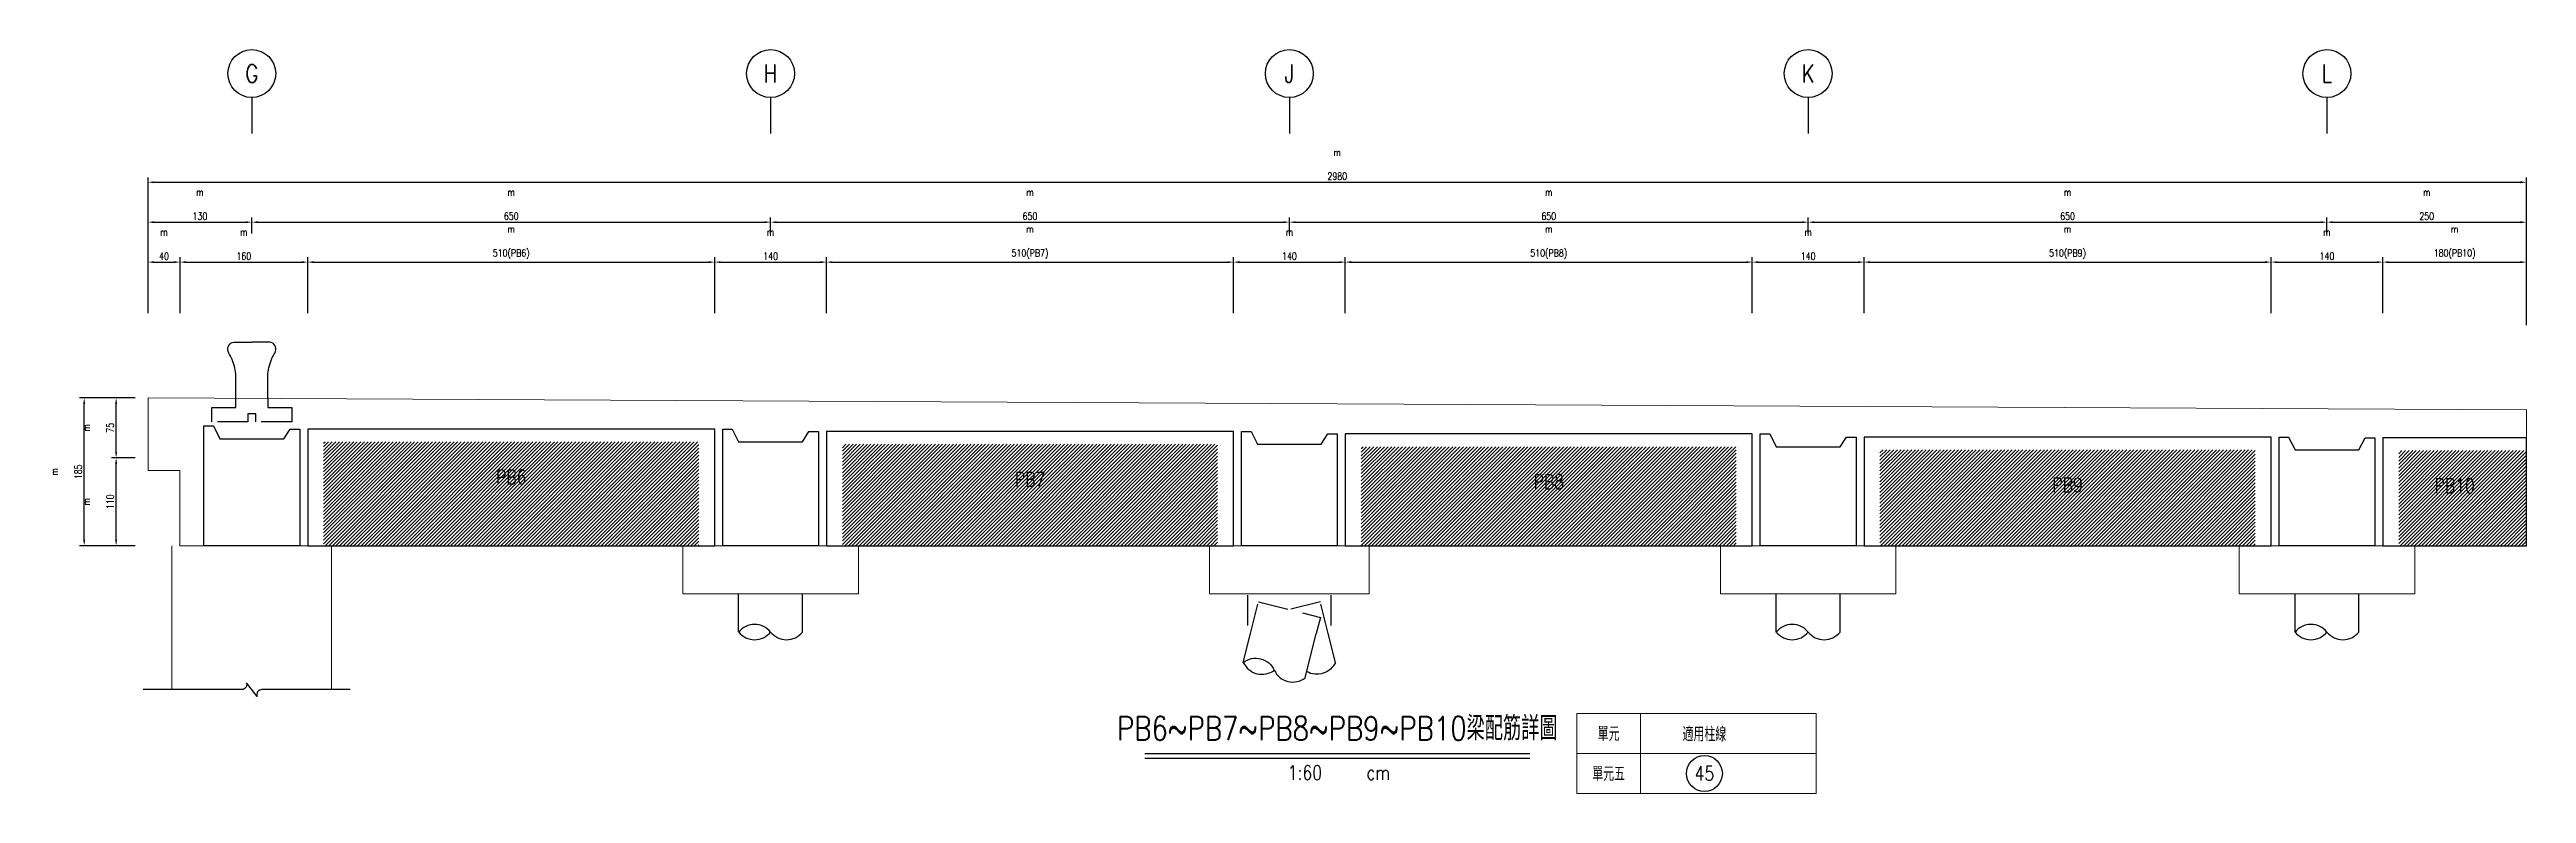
# Model space of a CAD drawing. Extents: x -4269 to 4964, y -19960 to 3841.
# Drawn here: x -389 to 2715, y -2940 to -2009 of the extents above; entities that cross this region are included whole.
import ezdxf
from ezdxf.enums import TextEntityAlignment as Align

# ---------------------------------------------------------------- set-up
doc = ezdxf.new("R2010")
doc.units = 0
doc.header["$LTSCALE"] = 3
doc.linetypes.add('DASHED', pattern=[19.05, 12.7, -6.35])
doc.layers.get('0').update_dxf_attribs({"linetype": 'CONTINUOUS'})
for name, color, linetype in [('HB_0', 7, 'CONTINUOUS'), ('HB_DIM', 1, 'CONTINUOUS'), ('HB_SYMBOLS', 7, 'CONTINUOUS'), ('HB_TXT_CTEXT', 2, 'CONTINUOUS')]:
    doc.layers.add(name, color=color, linetype=linetype)
doc.styles.get("Standard").update_dxf_attribs({"font": 'ROMANS.shx', "width": 0.8, "bigfont": 'LCHINA.shx'})
doc.dimstyles.new('30', dxfattribs={"dimscale": 3, "dimtxt": 3, "dimasz": 2.5, "dimexe": 2, "dimexo": 2, "dimgap": 1, "dimtad": 1, "dimdsep": 46, "dimtxsty": 'Standard', "dimcen": 0, "dimclrd": 256, "dimclre": 256, "dimclrt": 2, "dimadec": 0, "dimazin": 0, "dimtfac": 1, "dimtix": 1, "dimtmove": 2, "dimatfit": 3, "dimfxl": 0, "dimtolj": 1, "dimtzin": 0, "dimarcsym": 0})

msp = doc.modelspace()

# ---------------------------------------------------------------- texts
at = {"layer": 'HB_TXT_CTEXT', "linetype": 'Continuous', "width": 0.8}
for s, p in [('PB6', (189.573, -2543.802)), ('PB7', (839.573, -2546.802)), ('PB8', (1489.573, -2549.802)), ('PB9', (2139.573, -2553.802)), ('PB10', (2624.573, -2554.802)), ('適用柱線', (1684.573, -2864.802)), ('單元', (1564.573, -2864.802)), ('單元五', (1564.573, -2914.802))]:
    msp.add_text(s, height=18, dxfattribs=at).set_placement(p, align=Align.MIDDLE)

# ---------------------------------------------------------------- blocks, each defined once
blk = doc.blocks.new('fender_bottom')
at = {"color": 1, "linetype": 'Continuous'}
blk.add_lwpolyline([(123.3, 0), (12.5, 0, 0.529473), (6.7, -8.6), (-6.7, 8.6, -0.532815), (-12.5, 0), (-136.2, 0)], format="xyb", dxfattribs=at)
blk = doc.blocks.new('fender_top_transverse')
at = {"layer": 'HB_0', "color": 1, "linetype": 'Continuous'}
for points in [[(-20, 30), (-20, 60, 0.07193), (-25.7, 80.5, -0.041495), (-29.5, 88.2, -0.488993), (-22.5, 100), (0, 100)], [(20, 30), (20, 60, -0.07193), (25.7, 80.5, 0.041495), (29.5, 88.2, 0.488993), (22.5, 100), (0, 100)]]:
    blk.add_lwpolyline(points, format="xyb", dxfattribs=at)
at = {"layer": 'HB_0', "color": 252, "linetype": 'DASHED'}
blk.add_lwpolyline([(20, 30), (20, 18), (50, 18), (50, 0), (5, 0), (5, 10), (-5, 10), (-5, 0), (-50, 0), (-50, 18), (-20, 18), (-20, 30)], dxfattribs=at)
blk = doc.blocks.new('pile_vertical_with_pilecap')
at = {"linetype": 'Continuous'}
for p, q in [((-40, -48.1), (-40, 0)), ((-40, -48.1), (-40, 0)), ((40, -48.1), (40, 0)), ((40, -48.1), (40, 0))]:
    blk.add_line(p, q, dxfattribs=at)
for centre, start, end in [((-20, -64.1), 38.718, 141.282), ((-20, -64.1), 38.718, 141.282), ((-20, -32), 218.718, 321.282), ((-20, -32), 218.718, 321.282), ((20, -32), 218.718, 321.282), ((20, -32), 218.718, 321.282)]:
    blk.add_arc(centre, 25.6, start, end, dxfattribs=at)
blk = doc.blocks.new('pile_racked_Transverse')
at = {"layer": 'HB_0', "color": 252, "linetype": 'DASHED'}
for p, q in [((-52.2, -40), (-52.2, 0)), ((52.2, -40), (52.2, 0))]:
    blk.add_line(p, q, dxfattribs=at)
at = {"layer": 'HB_0', "linetype": 'Continuous'}
for p, q in [((-57.7, -86), (-48.7, -50)), ((19.9, -105.4), (33.7, -50)), ((57.7, -86), (48.7, -50))]:
    blk.add_line(p, q, dxfattribs=at)
at = {"layer": 'HB_0', "color": 252, "linetype": 'DASHED'}
for points in [[(-48.7, -50), (-38.8, -10.3), (38.8, -29.7), (33.7, -50)], [(48.7, -50), (38.8, -10.3), (0, -20)]]:
    blk.add_lwpolyline(points, dxfattribs=at)
at = {"layer": 'HB_0', "linetype": 'Continuous'}
for points in [[(-57.7, -86, -0.48), (-18.9, -95.7, 0.48), (19.9, -105.4, 0.48)], [(-57.7, -86, 0.48), (-18.9, -95.7, 0.48)], [(57.7, -86, -0.439137), (21.8, -97.6, -0.439137)]]:
    blk.add_lwpolyline(points, format="xyb", dxfattribs=at)
blk = doc.blocks.new('line_guide')
at = {"color": 4, "linetype": 'Continuous'}
blk.add_line((0, 0), (0, -45), dxfattribs=at)
blk.add_circle((0, 30), 30, dxfattribs=at)
at = {"color": 4, "linetype": 'Continuous', "width": 0.8}
blk.add_attdef('A', text='', height=22.5, dxfattribs=at).set_placement((0, 30), align=Align.MIDDLE)
blk = doc.blocks.new('title_beam')
at = {"color": 3, "linetype": 'Continuous'}
blk.add_line((-241.2, 0), (241.2, 0), dxfattribs=at)
at = {"color": 1, "linetype": 'Continuous'}
blk.add_line((-241.2, -6), (241.2, -6), dxfattribs=at)
at = {"color": 3, "linetype": 'Continuous', "width": 0.8}
blk.add_attdef('TITLE', text='', height=30, dxfattribs=at).set_placement((0, 33), align=Align.MIDDLE)
at = {"linetype": 'Continuous', "width": 0.8}
blk.add_attdef('SCALE', text='', height=18, dxfattribs=at).set_placement((-40.6, -24), align=Align.MIDDLE)
blk.add_attdef('CM', (36.5, -33), '', height=18, dxfattribs=at)
blk = doc.blocks.new('line_tag')
at = {"layer": 'HB_SYMBOLS', "color": 4, "linetype": 'Continuous'}
blk.add_circle((0, 0), 22.5, dxfattribs=at)
at = {"color": 4, "linetype": 'Continuous', "width": 0.8}
blk.add_attdef('A', text='', height=18, dxfattribs=at).set_placement((0, 0), align=Align.MIDDLE)
blk = doc.blocks.new('*D112')
at = {"layer": 'HB_DIM', "linetype": 'Continuous', "lineweight": -2}
for p, q in [((-265.4, -2338.8), (-265.4, -2168.8)), ((2714.6, -2353.8), (2714.6, -2168.8)), ((-257.9, -2174.8), (2707.1, -2174.8))]:
    blk.add_line(p, q, dxfattribs=at)
at = {"layer": 'HB_DIM'}
for points in [[(-257.9, -2173.6), (-257.9, -2176.1), (-265.4, -2174.8)], [(2707.1, -2176.1), (2707.1, -2173.6), (2714.6, -2174.8)]]:
    blk.add_solid(points, dxfattribs=at)
at = {"layer": 'HB_DIM', "color": 2, "linetype": 'Continuous', "insert": (1224.6, -2152.3), "char_height": 9, "attachment_point": 5, "rotation": 0}
blk.add_mtext('\\A1;m^J\\P2980', dxfattribs=at)
blk = doc.blocks.new('*D113')
at = {"layer": 'HB_DIM', "linetype": 'Continuous', "lineweight": -2}
for p, q in [((-265.4, -2338.8), (-265.4, -2268.8)), ((-257.9, -2274.8), (-232.9, -2274.8)), ((-225.4, -2338.8), (-225.4, -2268.8))]:
    blk.add_line(p, q, dxfattribs=at)
at = {"layer": 'HB_DIM'}
for points in [[(-257.9, -2273.6), (-257.9, -2276.1), (-265.4, -2274.8)], [(-232.9, -2276.1), (-232.9, -2273.6), (-225.4, -2274.8)]]:
    blk.add_solid(points, dxfattribs=at)
at = {"layer": 'HB_DIM', "color": 2, "linetype": 'Continuous', "insert": (-245.4, -2252.3), "char_height": 9, "attachment_point": 5, "rotation": 0}
blk.add_mtext('\\A1;m^J\\P40', dxfattribs=at)
blk = doc.blocks.new('*D114')
at = {"layer": 'HB_DIM', "linetype": 'Continuous', "lineweight": -2}
for p, q in [((-225.4, -2338.8), (-225.4, -2268.8)), ((-217.9, -2274.8), (-72.9, -2274.8)), ((-65.4, -2338.8), (-65.4, -2268.8))]:
    blk.add_line(p, q, dxfattribs=at)
at = {"layer": 'HB_DIM'}
for points in [[(-217.9, -2273.6), (-217.9, -2276.1), (-225.4, -2274.8)], [(-72.9, -2276.1), (-72.9, -2273.6), (-65.4, -2274.8)]]:
    blk.add_solid(points, dxfattribs=at)
at = {"layer": 'HB_DIM', "color": 2, "linetype": 'Continuous', "insert": (-145.4, -2252.3), "char_height": 9, "attachment_point": 5, "rotation": 0}
blk.add_mtext('\\A1;m^J\\P160', dxfattribs=at)
blk = doc.blocks.new('*D115')
at = {"layer": 'HB_DIM', "linetype": 'Continuous', "lineweight": -2}
for p, q in [((-65.4, -2338.8), (-65.4, -2268.8)), ((-57.9, -2274.8), (437.1, -2274.8)), ((444.6, -2338.8), (444.6, -2268.8))]:
    blk.add_line(p, q, dxfattribs=at)
at = {"layer": 'HB_DIM'}
for points in [[(-57.9, -2273.6), (-57.9, -2276.1), (-65.4, -2274.8)], [(437.1, -2276.1), (437.1, -2273.6), (444.6, -2274.8)]]:
    blk.add_solid(points, dxfattribs=at)
at = {"layer": 'HB_DIM', "color": 2, "linetype": 'Continuous', "insert": (189.6, -2249.9), "char_height": 9, "attachment_point": 5, "rotation": 0}
blk.add_mtext('\\A1;m^J\\P510(PB6)', dxfattribs=at)
blk = doc.blocks.new('*D116')
at = {"layer": 'HB_DIM', "linetype": 'Continuous', "lineweight": -2}
for p, q in [((444.6, -2338.8), (444.6, -2268.8)), ((452.1, -2274.8), (577.1, -2274.8)), ((584.6, -2338.8), (584.6, -2268.8))]:
    blk.add_line(p, q, dxfattribs=at)
at = {"layer": 'HB_DIM'}
for points in [[(452.1, -2273.6), (452.1, -2276.1), (444.6, -2274.8)], [(577.1, -2276.1), (577.1, -2273.6), (584.6, -2274.8)]]:
    blk.add_solid(points, dxfattribs=at)
at = {"layer": 'HB_DIM', "color": 2, "linetype": 'Continuous', "insert": (514.6, -2252.3), "char_height": 9, "attachment_point": 5, "rotation": 0}
blk.add_mtext('\\A1;m^J\\P140', dxfattribs=at)
blk = doc.blocks.new('*D117')
at = {"layer": 'HB_DIM', "linetype": 'Continuous', "lineweight": -2}
for p, q in [((584.6, -2338.8), (584.6, -2268.8)), ((592.1, -2274.8), (1087.1, -2274.8)), ((1094.6, -2338.8), (1094.6, -2268.8))]:
    blk.add_line(p, q, dxfattribs=at)
at = {"layer": 'HB_DIM'}
for points in [[(592.1, -2273.6), (592.1, -2276.1), (584.6, -2274.8)], [(1087.1, -2276.1), (1087.1, -2273.6), (1094.6, -2274.8)]]:
    blk.add_solid(points, dxfattribs=at)
at = {"layer": 'HB_DIM', "color": 2, "linetype": 'Continuous', "insert": (839.6, -2249.9), "char_height": 9, "attachment_point": 5, "rotation": 0}
blk.add_mtext('\\A1;m^J\\P510(PB7)', dxfattribs=at)
blk = doc.blocks.new('*D118')
at = {"layer": 'HB_DIM', "linetype": 'Continuous', "lineweight": -2}
for p, q in [((1094.6, -2338.8), (1094.6, -2268.8)), ((1102.1, -2274.8), (1227.1, -2274.8)), ((1234.6, -2338.8), (1234.6, -2268.8))]:
    blk.add_line(p, q, dxfattribs=at)
at = {"layer": 'HB_DIM'}
for points in [[(1102.1, -2273.6), (1102.1, -2276.1), (1094.6, -2274.8)], [(1227.1, -2276.1), (1227.1, -2273.6), (1234.6, -2274.8)]]:
    blk.add_solid(points, dxfattribs=at)
at = {"layer": 'HB_DIM', "color": 2, "linetype": 'Continuous', "insert": (1164.6, -2252.3), "char_height": 9, "attachment_point": 5, "rotation": 0}
blk.add_mtext('\\A1;m^J\\P140', dxfattribs=at)
blk = doc.blocks.new('*D119')
at = {"layer": 'HB_DIM', "linetype": 'Continuous', "lineweight": -2}
for p, q in [((1234.6, -2338.8), (1234.6, -2268.8)), ((1242.1, -2274.8), (1737.1, -2274.8)), ((1744.6, -2338.8), (1744.6, -2268.8))]:
    blk.add_line(p, q, dxfattribs=at)
at = {"layer": 'HB_DIM'}
for points in [[(1242.1, -2273.6), (1242.1, -2276.1), (1234.6, -2274.8)], [(1737.1, -2276.1), (1737.1, -2273.6), (1744.6, -2274.8)]]:
    blk.add_solid(points, dxfattribs=at)
at = {"layer": 'HB_DIM', "color": 2, "linetype": 'Continuous', "insert": (1489.6, -2249.9), "char_height": 9, "attachment_point": 5, "rotation": 0}
blk.add_mtext('\\A1;m^J\\P510(PB8)', dxfattribs=at)
blk = doc.blocks.new('*D120')
at = {"layer": 'HB_DIM', "linetype": 'Continuous', "lineweight": -2}
for p, q in [((1744.6, -2338.8), (1744.6, -2268.8)), ((1752.1, -2274.8), (1877.1, -2274.8)), ((1884.6, -2338.8), (1884.6, -2268.8))]:
    blk.add_line(p, q, dxfattribs=at)
at = {"layer": 'HB_DIM'}
for points in [[(1752.1, -2273.6), (1752.1, -2276.1), (1744.6, -2274.8)], [(1877.1, -2276.1), (1877.1, -2273.6), (1884.6, -2274.8)]]:
    blk.add_solid(points, dxfattribs=at)
at = {"layer": 'HB_DIM', "color": 2, "linetype": 'Continuous', "insert": (1814.6, -2252.3), "char_height": 9, "attachment_point": 5, "rotation": 0}
blk.add_mtext('\\A1;m^J\\P140', dxfattribs=at)
blk = doc.blocks.new('*D121')
at = {"layer": 'HB_DIM', "linetype": 'Continuous', "lineweight": -2}
for p, q in [((1884.6, -2338.8), (1884.6, -2268.8)), ((1892.1, -2274.8), (2387.1, -2274.8)), ((2394.6, -2338.8), (2394.6, -2268.8))]:
    blk.add_line(p, q, dxfattribs=at)
at = {"layer": 'HB_DIM'}
for points in [[(1892.1, -2273.6), (1892.1, -2276.1), (1884.6, -2274.8)], [(2387.1, -2276.1), (2387.1, -2273.6), (2394.6, -2274.8)]]:
    blk.add_solid(points, dxfattribs=at)
at = {"layer": 'HB_DIM', "color": 2, "linetype": 'Continuous', "insert": (2139.6, -2249.9), "char_height": 9, "attachment_point": 5, "rotation": 0}
blk.add_mtext('\\A1;m^J\\P510(PB9)', dxfattribs=at)
blk = doc.blocks.new('*D122')
at = {"layer": 'HB_DIM', "linetype": 'Continuous', "lineweight": -2}
for p, q in [((2394.6, -2338.8), (2394.6, -2268.8)), ((2402.1, -2274.8), (2527.1, -2274.8)), ((2534.6, -2338.8), (2534.6, -2268.8))]:
    blk.add_line(p, q, dxfattribs=at)
at = {"layer": 'HB_DIM'}
for points in [[(2402.1, -2273.6), (2402.1, -2276.1), (2394.6, -2274.8)], [(2527.1, -2276.1), (2527.1, -2273.6), (2534.6, -2274.8)]]:
    blk.add_solid(points, dxfattribs=at)
at = {"layer": 'HB_DIM', "color": 2, "linetype": 'Continuous', "insert": (2464.6, -2252.3), "char_height": 9, "attachment_point": 5, "rotation": 0}
blk.add_mtext('\\A1;m^J\\P140', dxfattribs=at)
blk = doc.blocks.new('*D123')
at = {"layer": 'HB_DIM', "linetype": 'Continuous', "lineweight": -2}
for p, q in [((2534.6, -2338.8), (2534.6, -2268.8)), ((2542.1, -2274.8), (2707.1, -2274.8)), ((2714.6, -2338.8), (2714.6, -2268.8))]:
    blk.add_line(p, q, dxfattribs=at)
at = {"layer": 'HB_DIM'}
for points in [[(2542.1, -2273.6), (2542.1, -2276.1), (2534.6, -2274.8)], [(2707.1, -2276.1), (2707.1, -2273.6), (2714.6, -2274.8)]]:
    blk.add_solid(points, dxfattribs=at)
at = {"layer": 'HB_DIM', "color": 2, "linetype": 'Continuous', "insert": (2624.6, -2249.9), "char_height": 9, "attachment_point": 5, "rotation": 0}
blk.add_mtext('\\A1;m^J\\P180(PB10)', dxfattribs=at)
blk = doc.blocks.new('*D124')
at = {"layer": 'HB_DIM', "linetype": 'Continuous', "lineweight": -2}
for p, q in [((-265.4, -2338.8), (-265.4, -2218.8)), ((-257.9, -2224.8), (-142.9, -2224.8)), ((-135.4, -2238.8), (-135.4, -2218.8))]:
    blk.add_line(p, q, dxfattribs=at)
at = {"layer": 'HB_DIM'}
for points in [[(-257.9, -2223.6), (-257.9, -2226.1), (-265.4, -2224.8)], [(-142.9, -2226.1), (-142.9, -2223.6), (-135.4, -2224.8)]]:
    blk.add_solid(points, dxfattribs=at)
at = {"layer": 'HB_DIM', "color": 2, "linetype": 'Continuous', "insert": (-200.4, -2202.3), "char_height": 9, "attachment_point": 5, "rotation": 0}
blk.add_mtext('\\A1;m^J\\P130', dxfattribs=at)
blk = doc.blocks.new('*D125')
at = {"layer": 'HB_DIM', "linetype": 'Continuous', "lineweight": -2}
for p, q in [((-135.4, -2238.8), (-135.4, -2218.8)), ((-127.9, -2224.8), (507.1, -2224.8)), ((514.6, -2238.8), (514.6, -2218.8))]:
    blk.add_line(p, q, dxfattribs=at)
at = {"layer": 'HB_DIM'}
for points in [[(-127.9, -2223.6), (-127.9, -2226.1), (-135.4, -2224.8)], [(507.1, -2226.1), (507.1, -2223.6), (514.6, -2224.8)]]:
    blk.add_solid(points, dxfattribs=at)
at = {"layer": 'HB_DIM', "color": 2, "linetype": 'Continuous', "insert": (189.6, -2202.3), "char_height": 9, "attachment_point": 5, "rotation": 0}
blk.add_mtext('\\A1;m^J\\P650', dxfattribs=at)
blk = doc.blocks.new('*D126')
at = {"layer": 'HB_DIM', "linetype": 'Continuous', "lineweight": -2}
for p, q in [((514.6, -2238.8), (514.6, -2218.8)), ((522.1, -2224.8), (1157.1, -2224.8)), ((1164.6, -2238.8), (1164.6, -2218.8))]:
    blk.add_line(p, q, dxfattribs=at)
at = {"layer": 'HB_DIM'}
for points in [[(522.1, -2223.6), (522.1, -2226.1), (514.6, -2224.8)], [(1157.1, -2226.1), (1157.1, -2223.6), (1164.6, -2224.8)]]:
    blk.add_solid(points, dxfattribs=at)
at = {"layer": 'HB_DIM', "color": 2, "linetype": 'Continuous', "insert": (839.6, -2202.3), "char_height": 9, "attachment_point": 5, "rotation": 0}
blk.add_mtext('\\A1;m^J\\P650', dxfattribs=at)
blk = doc.blocks.new('*D127')
at = {"layer": 'HB_DIM', "linetype": 'Continuous', "lineweight": -2}
for p, q in [((1164.6, -2238.8), (1164.6, -2218.8)), ((1172.1, -2224.8), (1807.1, -2224.8)), ((1814.6, -2238.8), (1814.6, -2218.8))]:
    blk.add_line(p, q, dxfattribs=at)
at = {"layer": 'HB_DIM'}
for points in [[(1172.1, -2223.6), (1172.1, -2226.1), (1164.6, -2224.8)], [(1807.1, -2226.1), (1807.1, -2223.6), (1814.6, -2224.8)]]:
    blk.add_solid(points, dxfattribs=at)
at = {"layer": 'HB_DIM', "color": 2, "linetype": 'Continuous', "insert": (1489.6, -2202.3), "char_height": 9, "attachment_point": 5, "rotation": 0}
blk.add_mtext('\\A1;m^J\\P650', dxfattribs=at)
blk = doc.blocks.new('*D128')
at = {"layer": 'HB_DIM', "linetype": 'Continuous', "lineweight": -2}
for p, q in [((1814.6, -2238.8), (1814.6, -2218.8)), ((1822.1, -2224.8), (2457.1, -2224.8)), ((2464.6, -2238.8), (2464.6, -2218.8))]:
    blk.add_line(p, q, dxfattribs=at)
at = {"layer": 'HB_DIM'}
for points in [[(1822.1, -2223.6), (1822.1, -2226.1), (1814.6, -2224.8)], [(2457.1, -2226.1), (2457.1, -2223.6), (2464.6, -2224.8)]]:
    blk.add_solid(points, dxfattribs=at)
at = {"layer": 'HB_DIM', "color": 2, "linetype": 'Continuous', "insert": (2139.6, -2202.3), "char_height": 9, "attachment_point": 5, "rotation": 0}
blk.add_mtext('\\A1;m^J\\P650', dxfattribs=at)
blk = doc.blocks.new('*D129')
at = {"layer": 'HB_DIM', "linetype": 'Continuous', "lineweight": -2}
for p, q in [((2464.6, -2238.8), (2464.6, -2218.8)), ((2472.1, -2224.8), (2707.1, -2224.8)), ((2714.6, -2338.8), (2714.6, -2218.8))]:
    blk.add_line(p, q, dxfattribs=at)
at = {"layer": 'HB_DIM'}
for points in [[(2472.1, -2223.6), (2472.1, -2226.1), (2464.6, -2224.8)], [(2707.1, -2226.1), (2707.1, -2223.6), (2714.6, -2224.8)]]:
    blk.add_solid(points, dxfattribs=at)
at = {"layer": 'HB_DIM', "color": 2, "linetype": 'Continuous', "insert": (2589.6, -2202.3), "char_height": 9, "attachment_point": 5, "rotation": 0}
blk.add_mtext('\\A1;m^J\\P250', dxfattribs=at)
blk = doc.blocks.new('*D130')
at = {"layer": 'HB_DIM', "linetype": 'Continuous', "lineweight": -2}
for p, q in [((-281.4, -2444.8), (-351.4, -2444.8)), ((-345.4, -2622.3), (-345.4, -2452.3)), ((-281.4, -2629.8), (-351.4, -2629.8))]:
    blk.add_line(p, q, dxfattribs=at)
at = {"layer": 'HB_DIM'}
for points in [[(-344.2, -2452.3), (-346.7, -2452.3), (-345.4, -2444.8)], [(-346.7, -2622.3), (-344.2, -2622.3), (-345.4, -2629.8)]]:
    blk.add_solid(points, dxfattribs=at)
at = {"layer": 'HB_DIM', "color": 2, "linetype": 'Continuous', "insert": (-367.9, -2537.3), "char_height": 9, "attachment_point": 5, "rotation": 90}
blk.add_mtext('\\A1;m^J\\P185', dxfattribs=at)
blk = doc.blocks.new('*D131')
at = {"layer": 'HB_DIM', "linetype": 'Continuous', "lineweight": -2}
for p, q in [((-281.4, -2519.8), (-311.4, -2519.8)), ((-305.4, -2622.3), (-305.4, -2527.3)), ((-281.4, -2629.8), (-311.4, -2629.8))]:
    blk.add_line(p, q, dxfattribs=at)
at = {"layer": 'HB_DIM'}
for points in [[(-304.2, -2527.3), (-306.7, -2527.3), (-305.4, -2519.8)], [(-306.7, -2622.3), (-304.2, -2622.3), (-305.4, -2629.8)]]:
    blk.add_solid(points, dxfattribs=at)
at = {"layer": 'HB_DIM', "color": 2, "linetype": 'Continuous', "insert": (-327.9, -2574.8), "char_height": 9, "attachment_point": 5, "rotation": 90}
blk.add_mtext('\\A1;m^J\\P110', dxfattribs=at)
blk = doc.blocks.new('*D132')
at = {"layer": 'HB_DIM', "linetype": 'Continuous', "lineweight": -2}
for p, q in [((-281.4, -2444.8), (-311.4, -2444.8)), ((-305.4, -2512.3), (-305.4, -2452.3)), ((-281.4, -2519.8), (-311.4, -2519.8))]:
    blk.add_line(p, q, dxfattribs=at)
at = {"layer": 'HB_DIM'}
for points in [[(-304.2, -2452.3), (-306.7, -2452.3), (-305.4, -2444.8)], [(-306.7, -2512.3), (-304.2, -2512.3), (-305.4, -2519.8)]]:
    blk.add_solid(points, dxfattribs=at)
at = {"layer": 'HB_DIM', "color": 2, "linetype": 'Continuous', "insert": (-327.9, -2482.3), "char_height": 9, "attachment_point": 5, "rotation": 90}
blk.add_mtext('\\A1;m^J\\P75', dxfattribs=at)

# ---------------------------------------------------------------- dimensions: what is measured, and where the dimension line sits
at = {"layer": 'HB_DIM', "linetype": 'Continuous'}
for base, p1, p2, angle, override, picture, middle in [((2714.573, -2174.802), (-265.427, -2344.802), (2714.573, -2359.802), 0, {"dimpost": 'm^J\\P<>'}, '*D112', (1224.573, -2152.302)), ((-135.427, -2224.802), (-265.427, -2344.802), (-135.427, -2244.802, -619), 0, {"dimpost": 'm^J\\P<>'}, '*D124', (-200.427, -2202.302)), ((514.573, -2224.802), (-135.427, -2244.802, -619), (514.573, -2244.802, 31), 0, {"dimpost": 'm^J\\P<>'}, '*D125', (189.573, -2202.302)), ((1164.573, -2224.802), (514.573, -2244.802, 31), (1164.573, -2244.802, 681), 0, {"dimpost": 'm^J\\P<>'}, '*D126', (839.573, -2202.302)), ((1814.573, -2224.802), (1164.573, -2244.802, 681), (1814.573, -2244.802, 1331), 0, {"dimpost": 'm^J\\P<>'}, '*D127', (1489.573, -2202.302)), ((2464.573, -2224.802), (1814.573, -2244.802, 1331), (2464.573, -2244.802, 1981), 0, {"dimpost": 'm^J\\P<>'}, '*D128', (2139.573, -2202.302)), ((2714.573, -2224.802), (2464.573, -2244.802, 1981), (2714.573, -2344.802), 0, {"dimpost": 'm^J\\P<>'}, '*D129', (2589.573, -2202.302)), ((-225.427, -2274.802), (-265.427, -2344.802), (-225.427, -2344.802, 40), 0, {"dimpost": 'm^J\\P<>'}, '*D113', (-245.427, -2252.302)), ((-65.427, -2274.802), (-225.427, -2344.802, 40), (-65.427, -2344.802), 0, {"dimpost": 'm^J\\P<>'}, '*D114', (-145.427, -2252.302)), ((584.573, -2274.802), (444.573, -2344.802), (584.573, -2344.802), 0, {"dimpost": 'm^J\\P<>'}, '*D116', (514.573, -2252.302)), ((1234.573, -2274.802), (1094.573, -2344.802), (1234.573, -2344.802), 0, {"dimpost": 'm^J\\P<>'}, '*D118', (1164.573, -2252.302)), ((1884.573, -2274.802), (1744.573, -2344.802), (1884.573, -2344.802), 0, {"dimpost": 'm^J\\P<>'}, '*D120', (1814.573, -2252.302)), ((2534.573, -2274.802), (2394.573, -2344.802), (2534.573, -2344.802), 0, {"dimpost": 'm^J\\P<>'}, '*D122', (2464.573, -2252.302)), ((-345.427, -2444.802), (-275.427, -2629.802), (-275.427, -2444.802), 90, {"dimtad": 4, "dimpost": 'm^J\\P<>'}, '*D130', (-367.927, -2537.302)), ((-305.427, -2444.802), (-275.427, -2519.802), (-275.427, -2444.802), 90, {"dimtad": 4, "dimpost": 'm^J\\P<>'}, '*D132', (-327.927, -2482.302)), ((-305.427, -2519.802), (-275.427, -2629.802), (-275.427, -2519.802), 90, {"dimtad": 4, "dimpost": 'm^J\\P<>'}, '*D131', (-327.927, -2574.802))]:
    dim = msp.add_linear_dim(base=base, p1=p1, p2=p2, angle=angle, dimstyle='30', override=override, dxfattribs=at)
    dim.commit()
    dim.dimension.update_dxf_attribs({"geometry": picture, "text_midpoint": middle})
for base, p1, p2, text, picture, middle in [((444.573, -2274.802), (-65.427, -2344.802), (444.573, -2344.802), '<>(PB6)', '*D115', (189.573, -2249.944)), ((1094.573, -2274.802), (584.573, -2344.802), (1094.573, -2344.802), '<>(PB7)', '*D117', (839.573, -2249.944)), ((1744.573, -2274.802), (1234.573, -2344.802), (1744.573, -2344.802), '<>(PB8)', '*D119', (1489.573, -2249.944)), ((2394.573, -2274.802), (1884.573, -2344.802), (2394.573, -2344.802), '<>(PB9)', '*D121', (2139.573, -2249.944)), ((2714.573, -2274.802), (2534.573, -2344.802), (2714.573, -2344.802), '<>(PB10)', '*D123', (2624.573, -2249.944))]:
    dim = msp.add_linear_dim(base=base, p1=p1, p2=p2, angle=0, text=text, dimstyle='30', override={"dimpost": 'm^J\\P<>'}, dxfattribs=at)
    dim.commit()
    dim.dimension.update_dxf_attribs({"geometry": picture, "text_midpoint": middle})

# ---------------------------------------------------------------- hatches: boundary and pattern name
at = {"layer": 'HB_0', "linetype": 'Continuous'}
h = msp.add_hatch(dxfattribs=at)
h.set_pattern_fill('ANSI31', color=256, style=0)
h.paths.add_polyline_path([(-45.427, -2499.802), (424.573, -2499.802), (424.573, -2629.802), (-45.427, -2629.802)], flags=17)
h = msp.add_hatch(dxfattribs=at)
h.set_pattern_fill('ANSI31', color=256, style=0)
h.paths.add_polyline_path([(604.573, -2502.802), (1074.573, -2502.802), (1074.573, -2629.802), (604.573, -2629.802)], flags=17)
h = msp.add_hatch(dxfattribs=at)
h.set_pattern_fill('ANSI31', color=256, style=0)
h.paths.add_polyline_path([(1254.573, -2505.802), (1724.573, -2505.802), (1724.573, -2629.802), (1254.573, -2629.802)], flags=17)
h = msp.add_hatch(dxfattribs=at)
h.set_pattern_fill('ANSI31', color=256, style=0)
h.paths.add_polyline_path([(1904.573, -2509.802), (2374.573, -2509.802), (2374.573, -2629.802), (1904.573, -2629.802)], flags=17)
h = msp.add_hatch(dxfattribs=at)
h.set_pattern_fill('ANSI31', color=256, style=0)
h.paths.add_polyline_path([(2554.573, -2510.802), (2714.573, -2510.802), (2714.573, -2629.802), (2554.573, -2629.802)], flags=17)

# ---------------------------------------------------------------- linework, layer by layer
at = {"layer": 'HB_0', "lineweight": 5}
for p, q in [((-235.427, -2629.802, -272.5), (-235.427, -2809.802, -272.5)), ((-35.427, -2629.802, -272.5), (-35.427, -2809.802, -272.5))]:
    msp.add_line(p, q, dxfattribs=at)
msp.add_lwpolyline([(-225.427, -2629.802), (-225.427, -2535.802), (-265.427, -2535.802), (-265.427, -2444.802), (2714.573, -2459.802), (2714.573, -2629.802), (-225.427, -2629.802)], dxfattribs=at)
at = {"layer": 'HB_0', "color": 1, "linetype": 'Continuous'}
for points in [[(-195.427, -2629.802), (-195.427, -2479.802), (-183.427, -2479.802), (-175.427, -2495.802), (-95.427, -2495.802), (-87.427, -2483.802), (-75.427, -2483.802), (-75.427, -2629.802), (-195.427, -2629.802)], [(-65.427, -2629.802), (-45.427, -2629.802), (424.573, -2629.802), (444.573, -2629.802), (444.573, -2483.802), (424.573, -2483.802), (-45.427, -2483.802), (-65.427, -2483.802), (-65.427, -2629.802)], [(454.573, -2629.802), (454.573, -2483.802), (466.573, -2483.802), (474.573, -2499.802), (554.573, -2499.802), (562.573, -2486.802), (574.573, -2486.802), (574.573, -2629.802), (454.573, -2629.802)], [(584.573, -2629.802), (604.573, -2629.802), (1074.573, -2629.802), (1094.573, -2629.802), (1094.573, -2486.802), (1074.573, -2486.802), (604.573, -2486.802), (584.573, -2486.802), (584.573, -2629.802)], [(1104.573, -2629.802), (1104.573, -2486.802), (1116.573, -2486.802), (1124.573, -2502.802), (1204.573, -2502.802), (1212.573, -2489.802), (1224.573, -2489.802), (1224.573, -2629.802), (1104.573, -2629.802)], [(1234.573, -2629.802), (1254.573, -2629.802), (1724.573, -2629.802), (1744.573, -2629.802), (1744.573, -2489.802), (1724.573, -2489.802), (1254.573, -2489.802), (1234.573, -2489.802), (1234.573, -2629.802)], [(1754.573, -2629.802), (1754.573, -2489.802), (1766.573, -2489.802), (1774.573, -2505.802), (1854.573, -2505.802), (1862.573, -2493.802), (1874.573, -2493.802), (1874.573, -2629.802), (1754.573, -2629.802)], [(1884.573, -2629.802), (1904.573, -2629.802), (2374.573, -2629.802), (2394.573, -2629.802), (2394.573, -2493.802), (2374.573, -2493.802), (1904.573, -2493.802), (1884.573, -2493.802), (1884.573, -2629.802)], [(2404.573, -2629.802), (2404.573, -2493.802), (2416.573, -2493.802), (2424.573, -2509.802), (2504.573, -2509.802), (2512.573, -2494.802), (2524.573, -2494.802), (2524.573, -2629.802), (2404.573, -2629.802)], [(2534.573, -2629.802), (2554.573, -2629.802), (2714.573, -2629.802), (2714.573, -2494.802), (2554.573, -2494.802), (2534.573, -2494.802), (2534.573, -2629.802)]]:
    msp.add_lwpolyline(points, dxfattribs=at)
at = {"layer": 'HB_0', "lineweight": 5}
for points in [[(404.573, -2689.802, -250), (624.573, -2689.802, -250), (624.573, -2629.802, -250), (404.573, -2629.802, -250), (404.573, -2689.802, -250)], [(1064.573, -2689.802, -250), (1264.573, -2689.802, -250), (1264.573, -2629.802, -250), (1064.573, -2629.802, -250), (1064.573, -2689.802, -250)], [(1704.573, -2689.802, -250), (1924.573, -2689.802, -250), (1924.573, -2629.802, -250), (1704.573, -2629.802, -250), (1704.573, -2689.802, -250)], [(2354.573, -2689.802, -250), (2574.573, -2689.802, -250), (2574.573, -2629.802, -250), (2354.573, -2629.802, -250), (2354.573, -2689.802, -250)]]:
    msp.add_polyline3d(points, dxfattribs=at)
at = {"layer": 'HB_TXT_CTEXT', "color": 4, "lineweight": 5, "true_color": 0x00ffff}
for p, q in [((1604.573, -2839.802), (1604.573, -2939.802)), ((1524.573, -2889.802), (1824.573, -2889.802))]:
    msp.add_line(p, q, dxfattribs=at)
msp.add_lwpolyline([(1524.573, -2839.802), (1524.573, -2939.802), (1824.573, -2939.802), (1824.573, -2839.802), (1524.573, -2839.802)], dxfattribs=at)

# ---------------------------------------------------------------- block references
at = {"layer": 'HB_0', "linetype": 'Continuous'}
for p, values in [((-135.427, -2068.802), {'A': 'G'}), ((514.573, -2068.802), {'A': 'H'}), ((1164.573, -2068.802), {'A': 'J'}), ((1814.573, -2068.802), {'A': 'K'}), ((2464.573, -2068.802), {'A': 'L'})]:
    msp.add_blockref('line_guide', p, dxfattribs=at).add_auto_attribs(values)
for name, p in [('fender_top_transverse', (-135.427, -2474.802, -272.5)), ('pile_vertical_with_pilecap', (514.573, -2689.802, -250)), ('pile_racked_Transverse', (1164.573, -2689.802, -250)), ('pile_vertical_with_pilecap', (1814.573, -2689.802, -250)), ('pile_vertical_with_pilecap', (2464.573, -2689.802, -250)), ('fender_bottom', (-135.427, -2809.802, -272.5))]:
    msp.add_blockref(name, p, dxfattribs=at)
at = {"layer": 'HB_TXT_CTEXT', "linetype": 'Continuous'}
for name, p, values in [('title_beam', (1224.573, -2889.802), {'TITLE': 'PB6~PB7~PB8~PB9~PB10梁配筋詳圖', 'SCALE': '1:60', 'CM': 'cm'}), ('line_tag', (1684.573, -2914.802), {'A': '45'})]:
    msp.add_blockref(name, p, dxfattribs=at).add_auto_attribs(values)

msp.set_redraw_order([(e.dxf.handle, doc.entitydb.next_handle()) for e in msp.query("TEXT MTEXT ATTDEF DIMENSION ARC_DIMENSION")])  # texts and dimensions are drawn at this point

doc.saveas('drawing.dxf')
